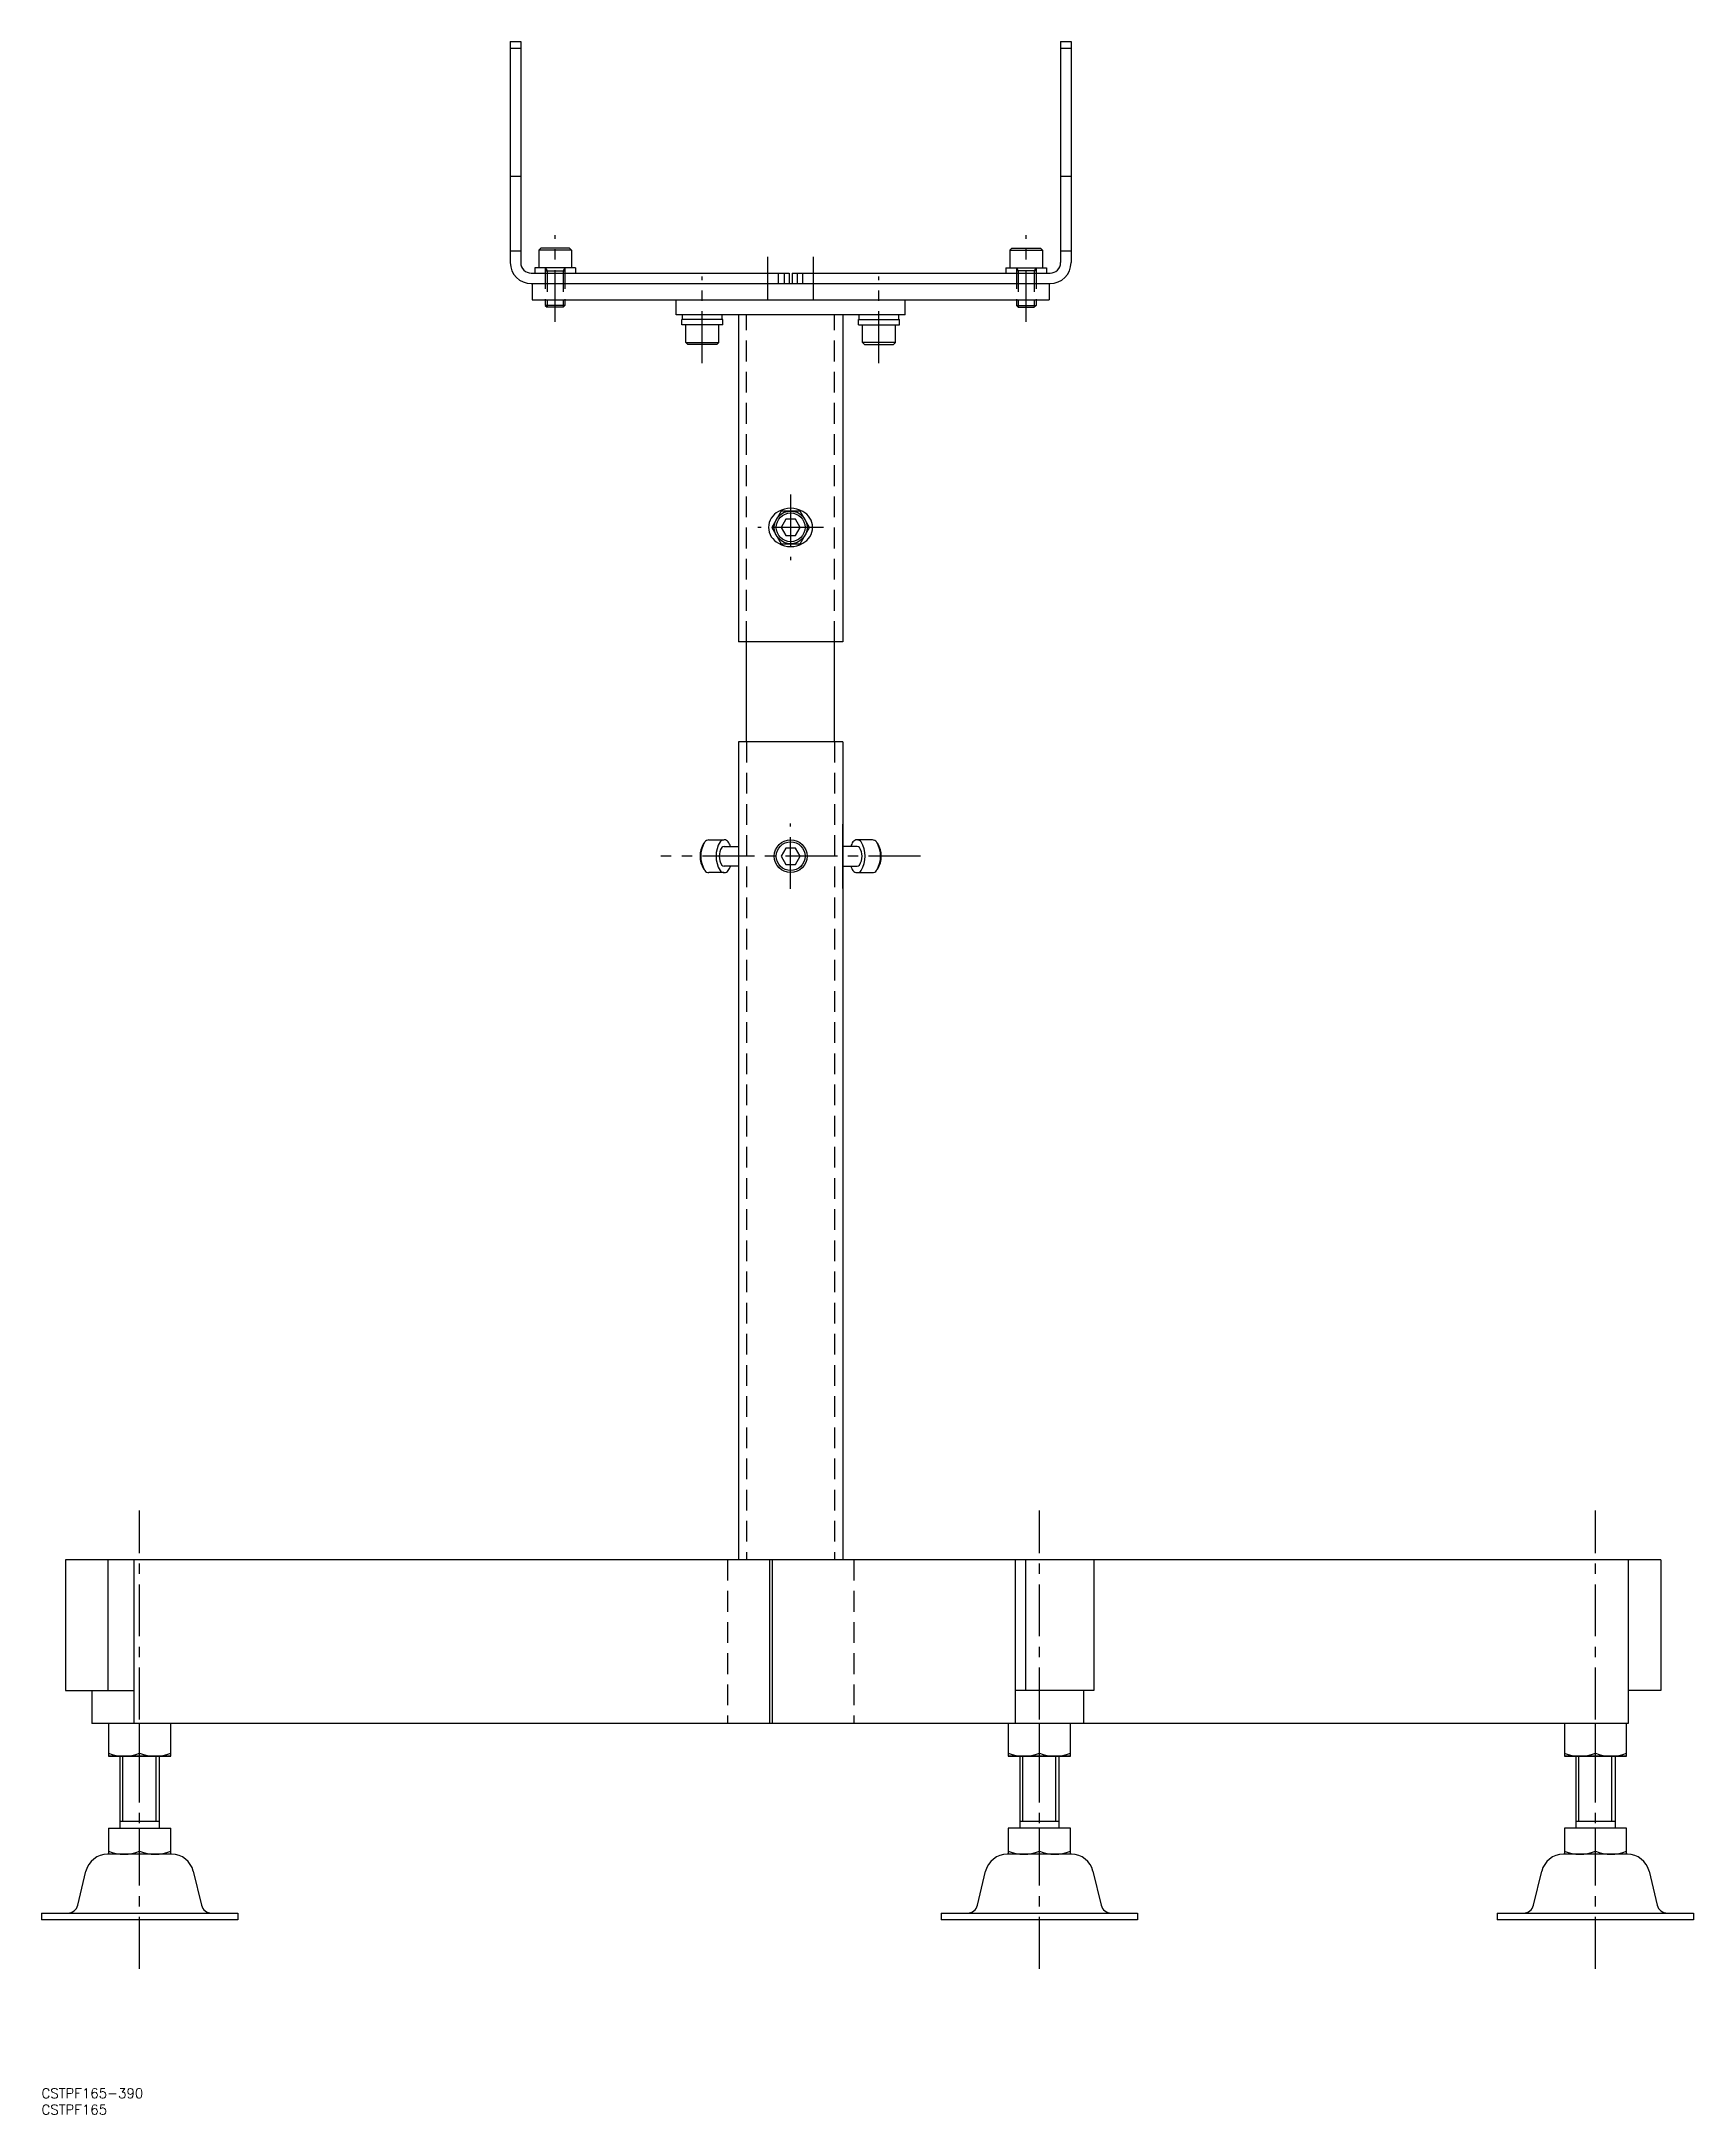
# Model space of a CAD drawing. Extents: x 0 to 1220, y -8 to 1254.
# Drawn here: x 0 to 505, y -8 to 626 of the extents above; entities that cross this region are included whole.
import ezdxf

# ---------------------------------------------------------------- set-up
doc = ezdxf.new("R2010")
doc.units = 0
doc.header["$LTSCALE"] = 0.5
doc.linetypes.add('CENTER', pattern=[50.8, 31.75, -6.35, 6.35, -6.35])
doc.linetypes.add('DASHED', pattern=[19.05, 12.7, -6.35])
doc.layers.get('0').update_dxf_attribs({"linetype": 'CONTINUOUS'})
doc.layers.add('CENTER', color=1, linetype='CENTER')
doc.styles.get("Standard").update_dxf_attribs({"font": 'txt.shx', "height": 10, "bigfont": 'bigfont.shx'})

# ---------------------------------------------------------------- blocks, each defined once
blk = doc.blocks.new('*U101')
at = {"color": 7, "linetype": 'CONTINUOUS'}
blk.add_text('CSTPF165-390', height=3, dxfattribs=at).set_placement((0, -3))
blk = doc.blocks.new('*U102')
at = {"color": 7, "linetype": 'CONTINUOUS'}
blk.add_text('CSTPF165', height=3, dxfattribs=at).set_placement((0, -8))

msp = doc.modelspace()

# ---------------------------------------------------------------- linework, layer by layer
at = {"color": 7, "linetype": 'CONTINUOUS'}
for p, q in [((143.32, 625.55), (143.32, 557.95)), ((143.32, 625.55), (146.52, 625.55)), ((143.32, 623.55), (146.52, 623.55)), ((146.52, 625.55), (146.52, 557.95)), ((311.52, 625.55), (311.52, 557.95)), ((311.52, 625.55), (314.72, 625.55)), ((311.52, 623.55), (314.72, 623.55)), ((314.72, 625.55), (314.72, 557.95)), ((143.32, 584.35), (146.52, 584.35)), ((311.52, 584.35), (314.72, 584.35)), ((143.32, 561.55), (146.52, 561.55)), ((152.62, 562.35), (152.02, 561.75)), ((152.02, 561.75), (152.02, 556.35)), ((162.02, 561.75), (152.02, 561.75)), ((161.42, 562.35), (152.62, 562.35)), ((161.42, 562.35), (162.02, 561.75)), ((162.02, 561.75), (162.02, 556.35)), ((296.62, 562.35), (296.02, 561.75)), ((296.02, 561.75), (296.02, 556.35)), ((296.02, 561.75), (306.02, 561.75)), ((296.62, 562.35), (305.42, 562.35)), ((305.42, 562.35), (306.02, 561.75)), ((306.02, 561.75), (306.02, 556.35)), ((311.52, 561.55), (314.72, 561.55)), ((149.72, 554.75), (228.52, 554.75)), ((149.72, 551.55), (308.32, 551.55)), ((150.02, 551.55), (150.02, 546.55)), ((163.27, 556.35), (150.77, 556.35)), ((150.77, 556.35), (150.77, 554.75)), ((163.27, 556.35), (163.27, 554.75)), ((227.02, 554.75), (227.02, 551.55)), ((228.52, 554.75), (228.52, 551.55)), ((229.52, 554.75), (308.32, 554.75)), ((229.52, 554.75), (229.52, 551.55)), ((231.02, 554.75), (231.02, 551.55)), ((294.77, 556.35), (307.27, 556.35)), ((294.77, 556.35), (294.77, 554.75)), ((307.27, 556.35), (307.27, 554.75)), ((308.02, 551.55), (308.02, 546.55)), ((150.02, 546.55), (308.02, 546.55)), ((154.02, 546.55), (154.02, 544.89)), ((160.02, 544.89), (154.02, 544.89)), ((154.02, 544.89), (154.56, 544.35)), ((159.48, 544.35), (160.02, 544.89)), ((160.02, 546.55), (160.02, 544.89)), ((194.02, 542.05), (194.02, 546.55)), ((264.02, 542.05), (264.02, 546.55)), ((298.02, 546.55), (298.02, 544.89)), ((298.56, 544.35), (298.02, 544.89)), ((298.02, 544.89), (304.02, 544.89)), ((304.02, 544.89), (303.48, 544.35)), ((304.02, 546.55), (304.02, 544.89)), ((159.48, 544.35), (154.56, 544.35)), ((264.02, 542.05), (194.02, 542.05)), ((208.27, 540.55), (195.77, 540.55)), ((195.77, 538.95), (195.77, 540.55)), ((208.27, 538.95), (195.77, 538.95)), ((195.92, 540.55), (195.92, 542.05)), ((197.02, 533.55), (197.02, 538.95)), ((207.02, 533.55), (207.02, 538.95)), ((208.12, 540.55), (208.12, 542.05)), ((208.27, 538.95), (208.27, 540.55)), ((213.12, 542.05), (213.12, 442.05)), ((244.92, 542.05), (244.92, 442.05)), ((249.77, 540.55), (262.27, 540.55)), ((249.77, 538.95), (249.77, 540.55)), ((249.77, 538.95), (262.27, 538.95)), ((249.92, 540.55), (249.92, 542.05)), ((251.02, 533.55), (251.02, 538.95)), ((261.02, 533.55), (261.02, 538.95)), ((262.12, 540.55), (262.12, 542.05)), ((262.27, 538.95), (262.27, 540.55)), ((298.56, 544.35), (303.48, 544.35)), ((197.02, 533.55), (197.62, 532.95)), ((197.02, 533.55), (207.02, 533.55)), ((206.42, 532.95), (197.62, 532.95)), ((207.02, 533.55), (206.42, 532.95)), ((251.02, 533.55), (251.62, 532.95)), ((261.02, 533.55), (251.02, 533.55)), ((251.62, 532.95), (260.42, 532.95)), ((261.02, 533.55), (260.42, 532.95)), ((226.13, 482.05), (223.24, 477.05)), ((231.9, 482.05), (226.13, 482.05)), ((234.79, 477.05), (231.9, 482.05)), ((223.24, 477.05), (226.13, 472.05)), ((227.57, 479.55), (226.13, 477.05)), ((226.13, 477.05), (227.57, 474.55)), ((230.46, 479.55), (227.57, 479.55)), ((231.9, 477.05), (230.46, 479.55)), ((230.46, 474.55), (231.9, 477.05)), ((231.9, 472.05), (234.79, 477.05)), ((226.13, 472.05), (231.9, 472.05)), ((227.57, 474.55), (230.46, 474.55)), ((244.92, 442.05), (213.12, 442.05)), ((215.57, 411.55), (215.57, 442.05)), ((242.47, 411.55), (242.47, 442.05)), ((213.12, 411.55), (213.12, 161.55)), ((244.92, 411.55), (213.12, 411.55)), ((244.92, 411.55), (244.92, 161.55)), ((204.03, 381.55), (208.63, 381.55)), ((244.92, 366.73), (244.92, 386.36)), ((254, 381.55), (249.41, 381.55)), ((208.71, 379.55), (213.12, 379.55)), ((227.57, 379.05), (226.13, 376.55)), ((226.13, 376.55), (227.57, 374.05)), ((230.46, 379.05), (227.57, 379.05)), ((227.57, 374.05), (230.46, 374.05)), ((231.9, 376.55), (230.46, 379.05)), ((230.46, 374.05), (231.9, 376.55)), ((249.33, 379.55), (244.92, 379.55)), ((208.63, 371.55), (204.03, 371.55)), ((213.12, 373.55), (208.71, 373.55)), ((244.92, 373.55), (249.33, 373.55)), ((249.41, 371.55), (254, 371.55)), ((7.35, 161.55), (7.35, 121.55)), ((495.02, 161.55), (7.35, 161.55)), ((20.29, 161.55), (20.29, 121.55)), ((28.38, 111.55), (28.38, 161.55)), ((222.62, 111.55), (222.62, 161.55)), ((223.47, 111.55), (223.47, 161.55)), ((297.66, 161.55), (297.66, 111.55)), ((300.76, 161.55), (300.76, 121.55)), ((321.68, 161.55), (321.68, 121.55)), ((485.02, 161.55), (485.02, 111.55)), ((495.02, 161.55), (495.02, 121.55)), ((7.35, 121.55), (28.38, 121.55)), ((15.44, 121.55), (15.44, 111.55)), ((321.68, 121.55), (297.66, 121.55)), ((318.59, 111.55), (318.59, 121.55)), ((495.02, 121.55), (485.02, 121.55)), ((485.02, 111.55), (15.44, 111.55)), ((20.5, 111.55), (20.5, 101.55)), ((30, 102.45), (30, 111.55)), ((39.5, 101.55), (39.5, 111.55)), ((295.54, 111.55), (295.54, 101.55)), ((305.04, 102.45), (305.04, 111.55)), ((314.54, 101.55), (314.54, 111.55)), ((465.52, 111.55), (465.52, 101.55)), ((475.02, 102.45), (475.02, 111.55)), ((484.52, 101.55), (484.52, 111.55)), ((39.5, 101.55), (20.5, 101.55)), ((20.5, 101.55), (30, 101.55)), ((24, 101.55), (24, 79.55)), ((30, 101.55), (39.5, 101.55)), ((36, 101.55), (36, 79.55)), ((314.54, 101.55), (295.54, 101.55)), ((295.54, 101.55), (305.04, 101.55)), ((299.04, 101.55), (299.04, 79.55)), ((305.04, 101.55), (314.54, 101.55)), ((311.04, 101.55), (311.04, 79.55)), ((484.52, 101.55), (465.52, 101.55)), ((465.52, 101.55), (475.02, 101.55)), ((469.02, 101.55), (469.02, 79.55)), ((475.02, 101.55), (484.52, 101.55)), ((481.02, 101.55), (481.02, 79.55)), ((469.02, 98.3), (469.02, 98.3)), ((299.04, 92.05), (299.04, 92.05)), ((469.02, 92.05), (469.02, 92.05)), ((20.5, 79.55), (20.5, 71.55)), ((20.5, 79.55), (39.5, 79.55)), ((36, 81.55), (24, 81.55)), ((30, 72.45), (30, 79.55)), ((39.5, 71.55), (39.5, 79.55)), ((295.54, 79.55), (295.54, 71.55)), ((314.54, 79.55), (295.54, 79.55)), ((311.04, 81.55), (299.04, 81.55)), ((305.04, 72.45), (305.04, 79.55)), ((314.54, 71.55), (314.54, 79.55)), ((465.52, 79.55), (465.52, 71.55)), ((484.52, 79.55), (465.52, 79.55)), ((481.02, 81.55), (469.02, 81.55)), ((475.02, 72.45), (475.02, 79.55)), ((484.52, 71.55), (484.52, 79.55)), ((39.8, 71.55), (20.2, 71.55)), ((314.83, 71.55), (295.24, 71.55)), ((484.82, 71.55), (465.22, 71.55)), ((11.09, 56), (13.59, 66.35)), ((46.41, 66.35), (48.91, 56)), ((286.13, 56), (288.63, 66.35)), ((321.44, 66.35), (323.94, 56)), ((456.11, 56), (458.61, 66.35)), ((491.43, 66.35), (493.93, 56)), ((0, 53.55), (60, 53.55)), ((0, 53.55), (0, 51.55)), ((60, 51.55), (0, 51.55)), ((60, 53.55), (60, 51.55)), ((275.04, 53.55), (335.04, 53.55)), ((275.04, 53.55), (275.04, 51.55)), ((335.04, 51.55), (275.04, 51.55)), ((335.04, 53.55), (335.04, 51.55)), ((445.02, 53.55), (505.02, 53.55)), ((445.02, 53.55), (445.02, 51.55)), ((505.02, 51.55), (445.02, 51.55)), ((505.02, 53.55), (505.02, 51.55))]:
    msp.add_line(p, q, dxfattribs=at)
at = {"color": 3, "linetype": 'DASHED'}
for p, q in [((154.02, 556.35), (154.02, 546.55)), ((154.02, 556.35), (154.56, 555.41)), ((154.02, 555.41), (160.02, 555.41)), ((154.56, 555.41), (154.56, 546.55)), ((160.02, 556.35), (159.48, 555.41)), ((159.48, 555.41), (159.48, 546.55)), ((160.02, 556.35), (160.02, 546.55)), ((225.27, 551.55), (225.27, 554.75)), ((232.77, 551.55), (232.77, 554.75)), ((298.02, 556.35), (298.02, 546.55)), ((298.02, 556.35), (298.56, 555.41)), ((304.02, 555.41), (298.02, 555.41)), ((298.56, 555.41), (298.56, 546.55)), ((304.02, 556.35), (303.48, 555.41)), ((303.48, 555.41), (303.48, 546.55)), ((304.02, 556.35), (304.02, 546.55)), ((215.57, 442.05), (215.57, 542.05)), ((242.47, 442.05), (242.47, 542.05)), ((215.57, 411.55), (215.57, 161.55)), ((242.47, 411.55), (242.47, 161.55)), ((209.67, 161.55), (209.67, 111.55)), ((248.37, 161.55), (248.37, 111.55))]:
    msp.add_line(p, q, dxfattribs=at)
at = {"color": 3, "linetype": 'CONTINUOUS'}
for p, q in [((154.56, 546.55), (154.56, 544.35)), ((159.48, 546.55), (159.48, 544.35)), ((298.56, 546.55), (298.56, 544.35)), ((303.48, 546.55), (303.48, 544.35)), ((24.92, 81.55), (24.92, 101.55)), ((35.03, 81.55), (35.03, 101.55)), ((299.96, 81.55), (299.96, 101.55)), ((310.06, 81.55), (310.06, 101.55)), ((469.94, 81.55), (469.94, 101.55)), ((480.04, 81.55), (480.04, 101.55))]:
    msp.add_line(p, q, dxfattribs=at)
at = {"color": 7, "linetype": 'CONTINUOUS'}
for centre, radius in [((229.02, 477.05), 5), ((229.02, 477.05), 4.4), ((229.02, 376.55), 5), ((229.02, 376.55), 4.4)]:
    msp.add_circle(centre, radius, dxfattribs=at)
for centre, radius, start, end in [((149.72, 557.95), 6.4, 180, 270), ((149.72, 557.95), 3.2, 180, 270), ((308.32, 557.95), 3.2, 270, 0), ((308.32, 557.95), 6.4, 270, 0), ((227.7, 477.05), 5.41, 116.46785, 243.53215), ((229.02, 475.55), 7.35, 59.52674, 120.47326), ((230.33, 477.05), 5.41, 296.46785, 63.53215), ((229.02, 478.5), 7.32, 239.36427, 300.63573), ((208.69, 376.55), 7.38, 148.5055, 211.4945), ((209.92, 376.55), 8.39, 148.5055, 211.4945), ((203.51, 379.54), 1.41, 132.1122, 142.10307), ((204.03, 379.95), 1.6, 90, 142.10307), ((214.63, 376.55), 8.42, 148.68011, 211.31989), ((208.71, 379.95), 1.6, 38.31043, 142.32425), ((202.85, 376.55), 8.36, 21.03422, 31.70927), ((255.18, 376.55), 8.36, 148.29073, 158.96578), ((249.33, 379.95), 1.6, 37.67575, 141.68957), ((243.4, 376.55), 8.42, 328.68011, 31.31989), ((254, 379.95), 1.6, 37.89693, 90), ((248.12, 376.55), 8.39, 328.5055, 31.4945), ((254.52, 379.54), 1.41, 37.89693, 47.8878), ((249.34, 376.55), 7.38, 328.5055, 31.4945), ((212.54, 376.55), 5.33, 149.65724, 210.34276), ((208.71, 378.43), 1.12, 90, 133.60455), ((208.71, 374.67), 1.12, 226.39545, 270), ((249.33, 378.43), 1.12, 46.39545, 90), ((249.33, 374.67), 1.12, 270, 313.60455), ((245.5, 376.55), 5.33, 329.65724, 30.34276), ((203.51, 373.56), 1.41, 217.89693, 227.8878), ((204.03, 373.15), 1.6, 217.89693, 270), ((208.71, 373.15), 1.6, 217.67575, 321.68957), ((202.85, 376.55), 8.36, 328.29073, 338.96578), ((255.18, 376.55), 8.36, 201.03422, 211.70927), ((249.33, 373.15), 1.6, 218.31043, 322.32425), ((254, 373.15), 1.6, 270, 322.10307), ((254.52, 373.56), 1.41, 312.1122, 322.10307), ((25.25, 114.55), 13, 248.56458, 291.43542), ((34.75, 114.55), 13, 248.56458, 291.43542), ((300.29, 114.55), 13, 248.56458, 291.43542), ((309.79, 114.55), 13, 248.56458, 291.43542), ((470.27, 114.55), 13, 248.56458, 291.43542), ((479.77, 114.55), 13, 248.56458, 291.43542), ((20.2, 64.75), 6.8, 90, 166.41401), ((25.25, 84.55), 13, 248.56458, 291.43542), ((34.75, 84.55), 13, 248.56458, 291.43542), ((39.8, 64.75), 6.8, 13.58599, 90), ((295.24, 64.75), 6.8, 90, 166.41401), ((300.29, 84.55), 13, 248.56458, 291.43542), ((309.79, 84.55), 13, 248.56458, 291.43542), ((314.83, 64.75), 6.8, 13.58599, 90), ((465.22, 64.75), 6.8, 90, 166.41401), ((470.27, 84.55), 13, 248.56458, 291.43542), ((479.77, 84.55), 13, 248.56458, 291.43542), ((484.82, 64.75), 6.8, 13.58599, 90), ((7.98, 56.75), 3.2, 270, 346.41401), ((52.02, 56.75), 3.2, 193.58599, 270), ((283.02, 56.75), 3.2, 270, 346.41401), ((327.06, 56.75), 3.2, 193.58599, 270), ((453, 56.75), 3.2, 270, 346.41401), ((497.04, 56.75), 3.2, 193.58599, 270)]:
    msp.add_arc(centre, radius, start, end, dxfattribs=at)
at = {"layer": 'CENTER', "color": 1, "linetype": 'CENTER'}
for p, q in [((157.02, 539.83), (157.02, 566.35)), ((301.02, 539.83), (301.02, 566.35)), ((222.02, 546.55), (222.02, 559.75)), ((236.02, 546.55), (236.02, 559.75)), ((202.02, 527.23), (202.02, 553.75)), ((256.02, 527.23), (256.02, 553.75)), ((229.02, 487.12), (229.02, 466.98)), ((239.09, 477.05), (218.95, 477.05)), ((229.02, 366.55), (229.02, 386.55)), ((268.74, 376.55), (189.3, 376.55)), ((30, 36.55), (30, 176.55)), ((305.04, 36.55), (305.04, 176.55)), ((475.02, 36.55), (475.02, 176.55))]:
    msp.add_line(p, q, dxfattribs=at)

# ---------------------------------------------------------------- block references
at = {"color": 7, "linetype": 'CONTINUOUS'}
for name in ['*U101', '*U102']:
    msp.add_blockref(name, (0, 0), dxfattribs=at)

doc.saveas('drawing.dxf')
